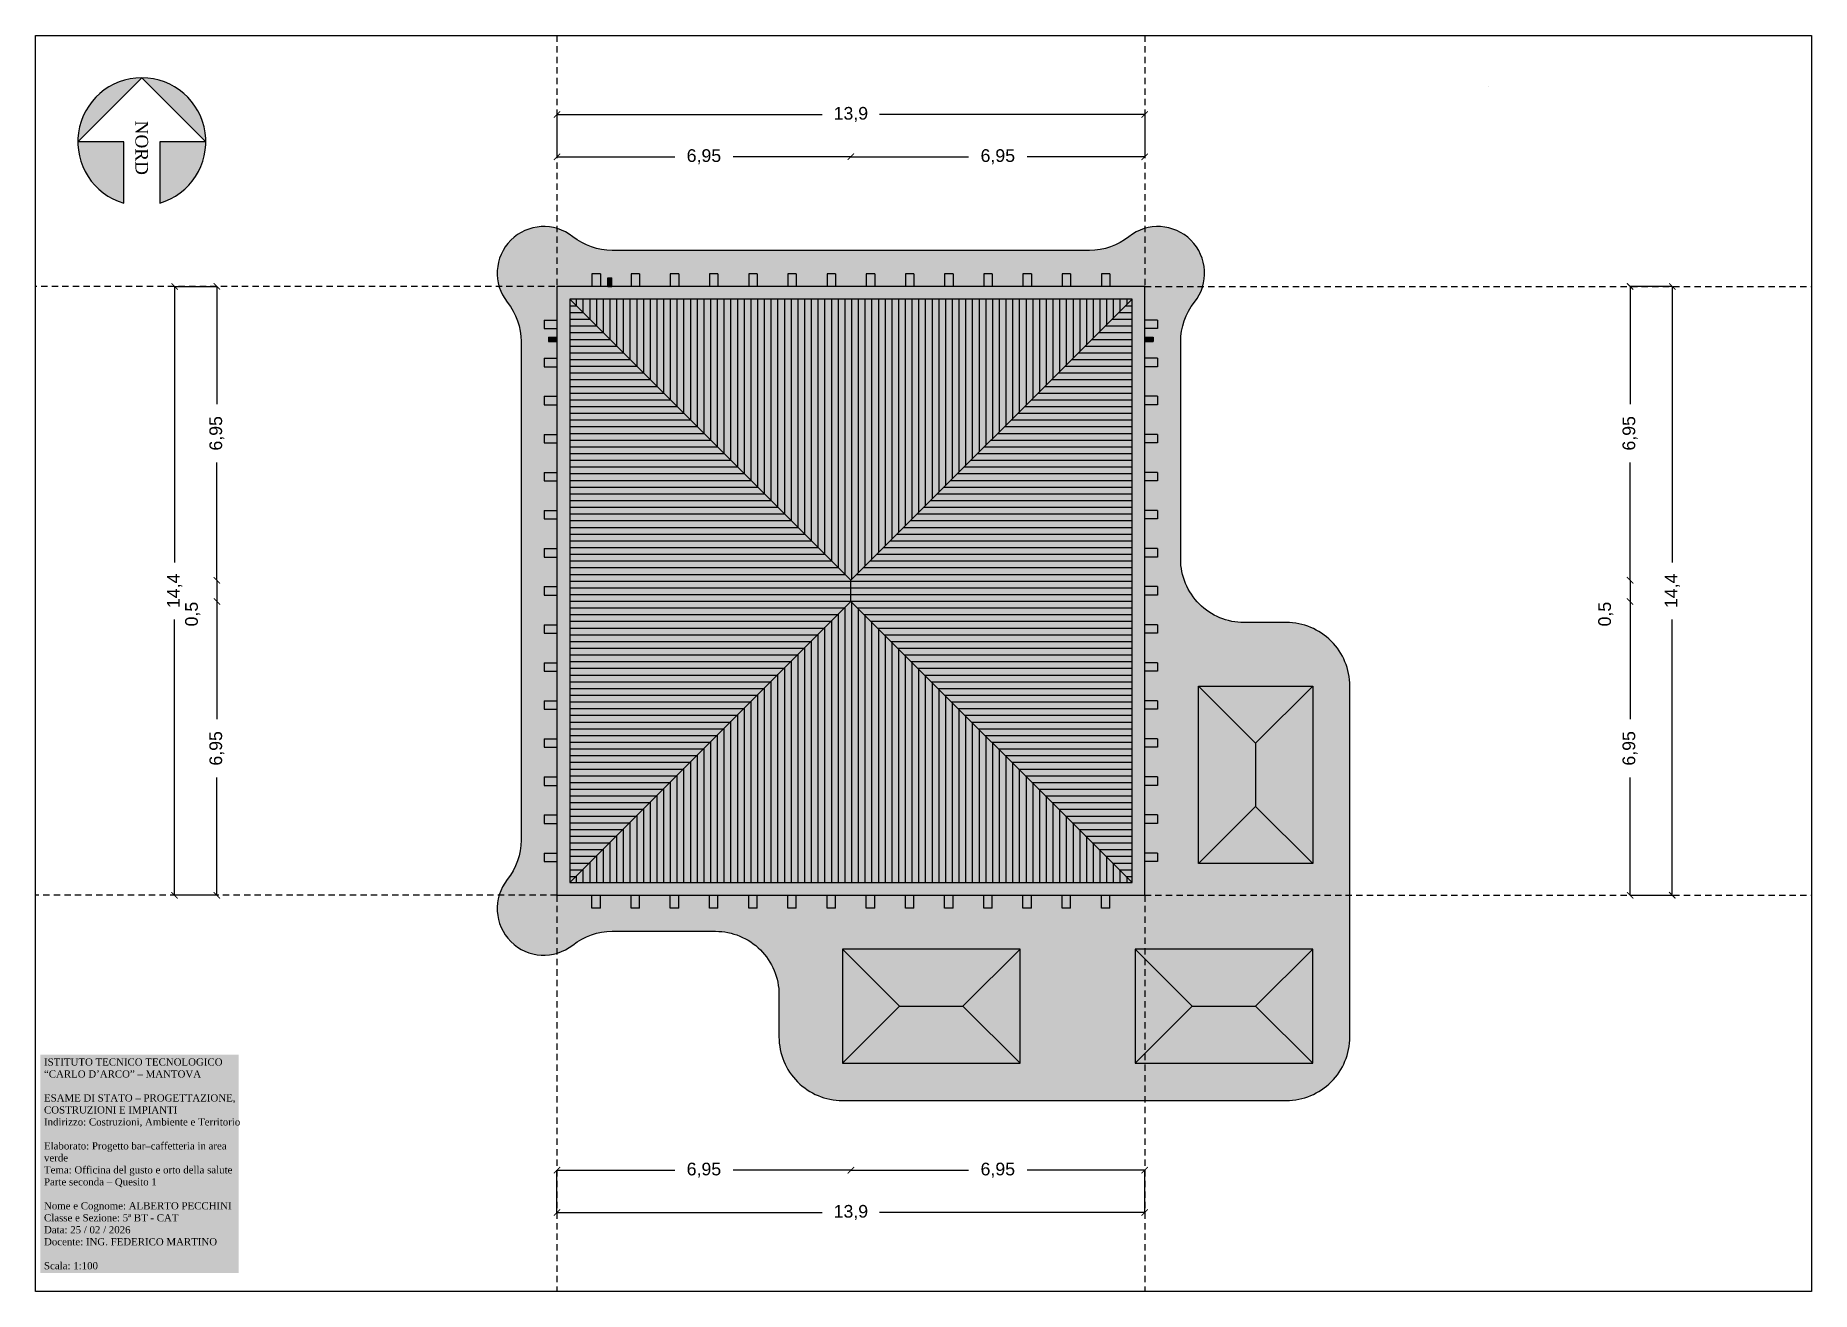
# Model space of a CAD drawing. Header units: millimetres. Extents: x 0 to 2688, y 0 to 2044.
# Drawn here: x 2396.21 to 2438.21, y 2014.14 to 2043.84 of the extents above; entities that cross this region are included whole.
import ezdxf

# ---------------------------------------------------------------- set-up
doc = ezdxf.new("R2010")
doc.units = ezdxf.units.MM
doc.linetypes.add('TRATTEGGIATA', pattern=[0.75, 0.5, -0.25])
doc.styles.get("Standard").update_dxf_attribs({"font": 'arial.ttf'})
doc.dimstyles.new('ISO-25', dxfattribs={"dimtxt": 2.5, "dimasz": 2.5, "dimexe": 1.25, "dimexo": 0.625, "dimtad": 1, "dimtxsty": 'Standard', "dimcen": 2.5, "dimadec": 0, "dimazin": 0, "dimtfac": 1, "dimtmove": 0, "dimatfit": 3, "dimfxl": 1, "dimarcsym": 0})
pattern_1 = [(180, (4508.31269, -472.55273), (-2e-16, -0.15875), [])]
pattern_2 = [(90, (4508.31269, -472.55273), (-0.15875, 2e-16), [])]

msp = doc.modelspace()

# ---------------------------------------------------------------- texts
at = {"color": 1, "linetype": 'TRATTEGGIATA', "ltscale": 0.3, "insert": (2398.87, 2041.822), "char_height": 0.3, "attachment_point": 1, "rotation": 270}
msp.add_mtext_dynamic_manual_height_columns('{\\fTimes New Roman|b0|i0|c0|p18;NORD}', width=0.3, gutter_width=12.5, heights=[0], dxfattribs=at)
at = {"insert": (2396.407, 2019.647), "char_height": 0.17, "width": 4.51631, "attachment_point": 1, "bg_fill": 1, "box_fill_scale": 1.5, "bg_fill_color": 256, "bg_fill_true_color": 16764159, "bg_fill_transparency": 0}
msp.add_mtext('{\\fTimes New Roman|b0|i0|c0|p18;ISTITUTO TECNICO TECNOLOGICO “CARLO D’ARCO” – MANTOVA\\P\\PESAME DI STATO – PROGETTAZIONE, COSTRUZIONI E IMPIANTI\\PIndirizzo: Costruzioni, Ambiente e Territorio\\P\\PElaborato: Progetto bar–caffetteria in area verde\\PTema: Officina del gusto e orto della salute\\PParte seconda – Quesito 1\\P\\PNome e Cognome: ALBERTO PECCHINI\\PClasse e Sezione: 5ª BT - CAT\\PData: 25 / 02 / 2026\\PDocente: ING. FEDERICO MARTINO\\P\\PScala: 1:100}', dxfattribs=at)

# ---------------------------------------------------------------- blocks, each defined once
blk = doc.blocks.new('_ArchTick')
at = {"color": 0, "linetype": 'ByBlock', "const_width": 0.15}
blk.add_lwpolyline([(-0.5, -0.5), (0.5, 0.5)], dxfattribs=at)
blk = doc.blocks.new('*D82')
at = {"color": 0, "lineweight": -2, "transparency": 16777216}
for p, q in [((2434.916, 2037.903), (2434.916, 2031.377)), ((2434.916, 2023.503), (2434.916, 2030.028))]:
    blk.add_line(p, q, dxfattribs=at)
at = {"layer": 'Defpoints', "color": 0, "transparency": 16777216}
for p in [(2422.439, 2037.903), (2422.439, 2023.503), (2434.916, 2023.503)]:
    blk.add_point(p, dxfattribs=at)
at = {"color": 0, "lineweight": -2, "transparency": 16777216, "xscale": 0.15, "yscale": 0.15, "zscale": 0.15}
for p, rotation in [((2434.916, 2037.903), 90), ((2434.916, 2023.503), 270)]:
    blk.add_blockref('_ArchTick', p, dxfattribs=dict(at, rotation=rotation))
at = {"color": 0, "transparency": 16777216, "insert": (2434.916, 2030.703), "char_height": 0.3, "attachment_point": 5, "rotation": 90}
blk.add_mtext('14,4', dxfattribs=at)
blk = doc.blocks.new('*D78')
at = {"color": 0, "lineweight": -2, "transparency": 16777216}
for p, q in [((2433.916, 2037.903), (2433.916, 2035.119)), ((2433.916, 2030.953), (2433.916, 2033.736))]:
    blk.add_line(p, q, dxfattribs=at)
at = {"layer": 'Defpoints', "color": 0, "transparency": 16777216}
for p in [(2422.439, 2037.903), (2415.489, 2030.953), (2433.916, 2030.953)]:
    blk.add_point(p, dxfattribs=at)
at = {"color": 0, "lineweight": -2, "transparency": 16777216, "xscale": 0.15, "yscale": 0.15, "zscale": 0.15}
for p, rotation in [((2433.916, 2037.903), 90), ((2433.916, 2030.953), 270)]:
    blk.add_blockref('_ArchTick', p, dxfattribs=dict(at, rotation=rotation))
at = {"color": 0, "transparency": 16777216, "insert": (2433.916, 2034.428), "char_height": 0.3, "attachment_point": 5, "rotation": 90}
blk.add_mtext('6,95', dxfattribs=at)
blk = doc.blocks.new('*D58')
at = {"color": 0, "lineweight": -2, "transparency": 16777216}
for p, q in [((2399.497, 2037.903), (2399.497, 2031.377)), ((2399.497, 2023.503), (2399.497, 2030.028))]:
    blk.add_line(p, q, dxfattribs=at)
at = {"layer": 'Defpoints', "color": 0, "transparency": 16777216}
for p in [(2408.539, 2037.903), (2399.497, 2023.503), (2408.539, 2023.503)]:
    blk.add_point(p, dxfattribs=at)
at = {"color": 0, "lineweight": -2, "transparency": 16777216, "xscale": 0.15, "yscale": 0.15, "zscale": 0.15}
for p, rotation in [((2399.497, 2037.903), 90), ((2399.497, 2023.503), 270)]:
    blk.add_blockref('_ArchTick', p, dxfattribs=dict(at, rotation=rotation))
at = {"color": 0, "transparency": 16777216, "insert": (2399.497, 2030.703), "char_height": 0.3, "attachment_point": 5, "rotation": 90}
blk.add_mtext('14,4', dxfattribs=at)
blk = doc.blocks.new('*D72')
at = {"color": 0, "lineweight": -2, "transparency": 16777216}
for p, q in [((2408.539, 2016.003), (2414.813, 2016.003)), ((2422.439, 2016.003), (2416.165, 2016.003))]:
    blk.add_line(p, q, dxfattribs=at)
at = {"layer": 'Defpoints', "color": 0, "transparency": 16777216}
for p in [(2408.539, 2023.503), (2422.439, 2023.503), (2422.439, 2016.003)]:
    blk.add_point(p, dxfattribs=at)
at = {"color": 0, "lineweight": -2, "transparency": 16777216, "xscale": 0.15, "yscale": 0.15, "zscale": 0.15, "rotation": 180}
blk.add_blockref('_ArchTick', (2408.539, 2016.003), dxfattribs=at)
at = {"color": 0, "lineweight": -2, "transparency": 16777216, "xscale": 0.15, "yscale": 0.15, "zscale": 0.15}
blk.add_blockref('_ArchTick', (2422.439, 2016.003), dxfattribs=at)
at = {"color": 0, "transparency": 16777216, "insert": (2415.489, 2016.003), "char_height": 0.3, "attachment_point": 5}
blk.add_mtext('13,9', dxfattribs=at)
blk = doc.blocks.new('*D64')
at = {"color": 0, "lineweight": -2, "transparency": 16777216}
for p, q in [((2408.539, 2041.968), (2414.813, 2041.968)), ((2422.439, 2041.968), (2416.165, 2041.968))]:
    blk.add_line(p, q, dxfattribs=at)
at = {"layer": 'Defpoints', "color": 0, "transparency": 16777216}
for p in [(2422.439, 2041.968), (2408.539, 2034.468), (2422.439, 2034.468)]:
    blk.add_point(p, dxfattribs=at)
at = {"color": 0, "lineweight": -2, "transparency": 16777216, "xscale": 0.15, "yscale": 0.15, "zscale": 0.15, "rotation": 180}
blk.add_blockref('_ArchTick', (2408.539, 2041.968), dxfattribs=at)
at = {"color": 0, "lineweight": -2, "transparency": 16777216, "xscale": 0.15, "yscale": 0.15, "zscale": 0.15}
blk.add_blockref('_ArchTick', (2422.439, 2041.968), dxfattribs=at)
at = {"color": 0, "transparency": 16777216, "insert": (2415.489, 2041.968), "char_height": 0.3, "attachment_point": 5}
blk.add_mtext('13,9', dxfattribs=at)
blk = doc.blocks.new('*D65')
at = {"color": 0, "lineweight": -2, "transparency": 16777216}
for p, q in [((2408.539, 2040.968), (2411.323, 2040.968)), ((2415.489, 2040.968), (2412.706, 2040.968))]:
    blk.add_line(p, q, dxfattribs=at)
at = {"layer": 'Defpoints', "color": 0, "transparency": 16777216}
for p in [(2415.489, 2040.968), (2408.539, 2037.903), (2415.489, 2037.903)]:
    blk.add_point(p, dxfattribs=at)
at = {"color": 0, "lineweight": -2, "transparency": 16777216, "xscale": 0.15, "yscale": 0.15, "zscale": 0.15, "rotation": 180}
blk.add_blockref('_ArchTick', (2408.539, 2040.968), dxfattribs=at)
at = {"color": 0, "lineweight": -2, "transparency": 16777216, "xscale": 0.15, "yscale": 0.15, "zscale": 0.15}
blk.add_blockref('_ArchTick', (2415.489, 2040.968), dxfattribs=at)
at = {"color": 0, "transparency": 16777216, "insert": (2412.014, 2040.968), "char_height": 0.3, "attachment_point": 5}
blk.add_mtext('6,95', dxfattribs=at)
blk = doc.blocks.new('*D89')
at = {"color": 0, "lineweight": -2, "transparency": 16777216}
for p, q in [((2415.489, 2040.968), (2418.273, 2040.968)), ((2422.439, 2040.968), (2419.656, 2040.968))]:
    blk.add_line(p, q, dxfattribs=at)
at = {"layer": 'Defpoints', "color": 0, "transparency": 16777216}
for p in [(2422.439, 2040.968), (2415.489, 2037.903), (2422.439, 2037.903)]:
    blk.add_point(p, dxfattribs=at)
at = {"color": 0, "lineweight": -2, "transparency": 16777216, "xscale": 0.15, "yscale": 0.15, "zscale": 0.15, "rotation": 180}
blk.add_blockref('_ArchTick', (2415.489, 2040.968), dxfattribs=at)
at = {"color": 0, "lineweight": -2, "transparency": 16777216, "xscale": 0.15, "yscale": 0.15, "zscale": 0.15}
blk.add_blockref('_ArchTick', (2422.439, 2040.968), dxfattribs=at)
at = {"color": 0, "transparency": 16777216, "insert": (2418.964, 2040.968), "char_height": 0.3, "attachment_point": 5}
blk.add_mtext('6,95', dxfattribs=at)
blk = doc.blocks.new('*D90')
at = {"color": 0, "lineweight": -2, "transparency": 16777216}
for p, q in [((2433.916, 2030.453), (2433.916, 2027.669)), ((2433.916, 2023.503), (2433.916, 2026.286))]:
    blk.add_line(p, q, dxfattribs=at)
at = {"layer": 'Defpoints', "color": 0, "transparency": 16777216}
for p in [(2415.489, 2030.453), (2433.916, 2030.453), (2422.439, 2023.503)]:
    blk.add_point(p, dxfattribs=at)
at = {"color": 0, "lineweight": -2, "transparency": 16777216, "xscale": 0.15, "yscale": 0.15, "zscale": 0.15}
for p, rotation in [((2433.916, 2030.453), 90), ((2433.916, 2023.503), 270)]:
    blk.add_blockref('_ArchTick', p, dxfattribs=dict(at, rotation=rotation))
at = {"color": 0, "transparency": 16777216, "insert": (2433.916, 2026.978), "char_height": 0.3, "attachment_point": 5, "rotation": 90}
blk.add_mtext('6,95', dxfattribs=at)
blk = doc.blocks.new('*D91')
at = {"color": 0, "lineweight": -2, "transparency": 16777216}
for p, q in [((2408.539, 2017.003), (2411.323, 2017.003)), ((2415.489, 2017.003), (2412.706, 2017.003))]:
    blk.add_line(p, q, dxfattribs=at)
at = {"layer": 'Defpoints', "color": 0, "transparency": 16777216}
for p in [(2408.539, 2020.068), (2415.489, 2020.068), (2415.489, 2017.003)]:
    blk.add_point(p, dxfattribs=at)
at = {"color": 0, "lineweight": -2, "transparency": 16777216, "xscale": 0.15, "yscale": 0.15, "zscale": 0.15, "rotation": 180}
blk.add_blockref('_ArchTick', (2408.539, 2017.003), dxfattribs=at)
at = {"color": 0, "lineweight": -2, "transparency": 16777216, "xscale": 0.15, "yscale": 0.15, "zscale": 0.15}
blk.add_blockref('_ArchTick', (2415.489, 2017.003), dxfattribs=at)
at = {"color": 0, "transparency": 16777216, "insert": (2412.014, 2017.003), "char_height": 0.3, "attachment_point": 5}
blk.add_mtext('6,95', dxfattribs=at)
blk = doc.blocks.new('*D92')
at = {"color": 0, "lineweight": -2, "transparency": 16777216}
for p, q in [((2415.489, 2017.003), (2418.273, 2017.003)), ((2422.439, 2017.003), (2419.656, 2017.003))]:
    blk.add_line(p, q, dxfattribs=at)
at = {"layer": 'Defpoints', "color": 0, "transparency": 16777216}
for p in [(2415.489, 2020.068), (2422.439, 2020.068), (2422.439, 2017.003)]:
    blk.add_point(p, dxfattribs=at)
at = {"color": 0, "lineweight": -2, "transparency": 16777216, "xscale": 0.15, "yscale": 0.15, "zscale": 0.15, "rotation": 180}
blk.add_blockref('_ArchTick', (2415.489, 2017.003), dxfattribs=at)
at = {"color": 0, "lineweight": -2, "transparency": 16777216, "xscale": 0.15, "yscale": 0.15, "zscale": 0.15}
blk.add_blockref('_ArchTick', (2422.439, 2017.003), dxfattribs=at)
at = {"color": 0, "transparency": 16777216, "insert": (2418.964, 2017.003), "char_height": 0.3, "attachment_point": 5}
blk.add_mtext('6,95', dxfattribs=at)
blk = doc.blocks.new('*D94')
at = {"color": 0, "lineweight": -2, "transparency": 16777216}
for p, q in [((2400.497, 2037.903), (2400.497, 2035.119)), ((2400.497, 2030.953), (2400.497, 2033.736))]:
    blk.add_line(p, q, dxfattribs=at)
at = {"layer": 'Defpoints', "color": 0, "transparency": 16777216}
for p in [(2411.974, 2037.903), (2400.497, 2030.953), (2418.924, 2030.953)]:
    blk.add_point(p, dxfattribs=at)
at = {"color": 0, "lineweight": -2, "transparency": 16777216, "xscale": 0.15, "yscale": 0.15, "zscale": 0.15}
for p, rotation in [((2400.497, 2037.903), 90), ((2400.497, 2030.953), 270)]:
    blk.add_blockref('_ArchTick', p, dxfattribs=dict(at, rotation=rotation))
at = {"color": 0, "transparency": 16777216, "insert": (2400.497, 2034.428), "char_height": 0.3, "attachment_point": 5, "rotation": 90}
blk.add_mtext('6,95', dxfattribs=at)
blk = doc.blocks.new('*D93')
at = {"color": 0, "lineweight": -2, "transparency": 16777216}
for p, q in [((2400.497, 2030.453), (2400.497, 2027.669)), ((2400.497, 2023.503), (2400.497, 2026.286))]:
    blk.add_line(p, q, dxfattribs=at)
at = {"layer": 'Defpoints', "color": 0, "transparency": 16777216}
for p in [(2400.497, 2030.453), (2418.924, 2030.453), (2411.974, 2023.503)]:
    blk.add_point(p, dxfattribs=at)
at = {"color": 0, "lineweight": -2, "transparency": 16777216, "xscale": 0.15, "yscale": 0.15, "zscale": 0.15}
for p, rotation in [((2400.497, 2030.453), 90), ((2400.497, 2023.503), 270)]:
    blk.add_blockref('_ArchTick', p, dxfattribs=dict(at, rotation=rotation))
at = {"color": 0, "transparency": 16777216, "insert": (2400.497, 2026.978), "char_height": 0.3, "attachment_point": 5, "rotation": 90}
blk.add_mtext('6,95', dxfattribs=at)
blk = doc.blocks.new('*D95')
at = {"color": 0, "lineweight": -2, "transparency": 16777216}
for p, q in [((2400.497, 2030.953), (2400.497, 2031.103)), ((2400.497, 2030.953), (2400.497, 2030.453)), ((2400.497, 2030.453), (2400.497, 2030.153))]:
    blk.add_line(p, q, dxfattribs=at)
at = {"layer": 'Defpoints', "color": 0, "transparency": 16777216}
for p in [(2415.489, 2030.953), (2400.497, 2030.453), (2415.489, 2030.453)]:
    blk.add_point(p, dxfattribs=at)
at = {"color": 0, "lineweight": -2, "transparency": 16777216, "xscale": 0.15, "yscale": 0.15, "zscale": 0.15}
for p, rotation in [((2400.497, 2030.953), 270), ((2400.497, 2030.453), 90)]:
    blk.add_blockref('_ArchTick', p, dxfattribs=dict(at, rotation=rotation))
at = {"color": 0, "transparency": 16777216, "insert": (2399.923, 2030.153), "char_height": 0.3, "attachment_point": 5, "rotation": 90}
blk.add_mtext('0,5', dxfattribs=at)
blk = doc.blocks.new('*D96')
at = {"color": 0, "lineweight": -2, "transparency": 16777216}
for p, q in [((2433.916, 2030.953), (2433.916, 2031.103)), ((2433.916, 2030.953), (2433.916, 2030.453)), ((2433.916, 2030.453), (2433.916, 2030.153))]:
    blk.add_line(p, q, dxfattribs=at)
at = {"layer": 'Defpoints', "color": 0, "transparency": 16777216}
for p in [(2418.924, 2030.953), (2418.924, 2030.453), (2433.916, 2030.453)]:
    blk.add_point(p, dxfattribs=at)
at = {"color": 0, "lineweight": -2, "transparency": 16777216, "xscale": 0.15, "yscale": 0.15, "zscale": 0.15}
for p, rotation in [((2433.916, 2030.953), 270), ((2433.916, 2030.453), 90)]:
    blk.add_blockref('_ArchTick', p, dxfattribs=dict(at, rotation=rotation))
at = {"color": 0, "transparency": 16777216, "insert": (2433.342, 2030.153), "char_height": 0.3, "attachment_point": 5, "rotation": 90}
blk.add_mtext('0,5', dxfattribs=at)

# ---------------------------------------------------------------- dimensions: what is measured, and where the dimension line sits
at = {"color": 6}
for base, p1, p2, picture, middle in [((2422.439, 2041.968), (2408.539, 2034.468), (2422.439, 2034.468), '*D64', (2415.489, 2041.968)), ((2415.489, 2040.968), (2408.539, 2037.903), (2415.489, 2037.903), '*D65', (2412.014, 2040.968)), ((2422.439, 2040.968), (2415.489, 2037.903), (2422.439, 2037.903), '*D89', (2418.964, 2040.968)), ((2422.439, 2016.003), (2408.539, 2023.503), (2422.439, 2023.503), '*D72', (2415.489, 2016.003)), ((2415.489, 2017.003), (2408.539, 2020.068), (2415.489, 2020.068), '*D91', (2412.014, 2017.003)), ((2422.439, 2017.003), (2415.489, 2020.068), (2422.439, 2020.068), '*D92', (2418.964, 2017.003))]:
    dim = msp.add_linear_dim(base=base, p1=p1, p2=p2, dimstyle='ISO-25', override={"dimtxt": 0.3, "dimasz": 0.15, "dimgap": 0.3, "dimtad": 0, "dimblk1": 'ArchTick', "dimblk2": 'ArchTick', "dimsah": 1, "dimse1": 1, "dimse2": 1}, dxfattribs=at)
    dim.commit()
    dim.dimension.update_dxf_attribs({"geometry": picture, "text_midpoint": middle})
for base, p1, p2, angle, picture, middle in [((2399.497, 2023.503), (2408.539, 2037.903), (2408.539, 2023.503), 90, '*D58', (2399.497, 2030.703)), ((2400.497, 2030.953), (2411.974, 2037.903), (2418.924, 2030.953), 90, '*D94', (2400.497, 2034.428)), ((2433.916, 2030.953), (2422.439, 2037.903), (2415.489, 2030.953), 90, '*D78', (2433.916, 2034.428)), ((2434.916, 2023.503), (2422.439, 2037.903), (2422.439, 2023.503), 90, '*D82', (2434.916, 2030.703)), ((2400.497, 2030.453), (2415.489, 2030.953), (2415.489, 2030.453), 90, '*D95', (2399.923, 2030.153)), ((2433.916, 2030.453), (2418.924, 2030.953), (2418.924, 2030.453), 90, '*D96', (2433.342, 2030.153)), ((2400.497, 2030.453), (2411.974, 2023.503), (2418.924, 2030.453), 270, '*D93', (2400.497, 2026.978)), ((2433.916, 2030.453), (2422.439, 2023.503), (2415.489, 2030.453), 270, '*D90', (2433.916, 2026.978))]:
    dim = msp.add_linear_dim(base=base, p1=p1, p2=p2, angle=angle, dimstyle='ISO-25', override={"dimtxt": 0.3, "dimasz": 0.15, "dimgap": 0.3, "dimtad": 2, "dimblk1": 'ArchTick', "dimblk2": 'ArchTick', "dimsah": 1, "dimse1": 1, "dimse2": 1}, dxfattribs=at)
    dim.commit()
    dim.dimension.update_dxf_attribs({"geometry": picture, "text_midpoint": middle, "text_rotation": 90})

# ---------------------------------------------------------------- hatches: boundary and pattern name
at = {"transparency": 33554687}
h = msp.add_hatch(color=1, dxfattribs=at)
h.paths.add_polyline_path([(2398.296, 2039.869), (2398.296, 2041.322), (2397.207, 2041.322, 0.333333)])
h.paths.add_polyline_path([(2397.207, 2041.322), (2398.72, 2042.835, 0.414214)])
h.paths.add_polyline_path([(2399.144, 2039.869, 0.333333), (2400.233, 2041.322), (2399.144, 2041.322)])
h.paths.add_polyline_path([(2400.233, 2041.322, 0.414214), (2398.72, 2042.835)])
at = {"true_color": 0x939598, "transparency": 33554562}
h = msp.add_hatch(color=252, dxfattribs=at)
h.paths.add_polyline_path([(2427.289, 2020.153), (2427.289, 2028.453, 0.414214), (2425.789, 2029.953), (2424.789, 2029.953, -0.414214), (2423.289, 2031.453), (2423.289, 2036.596, -0.169472), (2423.615, 2037.529, 0.892135), (2422.066, 2039.078, -0.169472), (2421.133, 2038.753), (2409.846, 2038.753, -0.169472), (2408.913, 2039.078, 0.892135), (2407.364, 2037.529, -0.169472), (2407.689, 2036.596), (2407.689, 2024.809, -0.169472), (2407.364, 2023.876, 0.892135), (2408.913, 2022.327, -0.169472), (2409.846, 2022.653), (2412.289, 2022.653, -0.414214), (2413.789, 2021.153), (2413.789, 2020.153, 0.414214), (2415.289, 2018.653), (2425.789, 2018.653, 0.414214)])
h.paths.add_polyline_path([(2419.489, 2019.531), (2415.289, 2019.531), (2415.289, 2022.231), (2419.489, 2022.231)], flags=16)
h.paths.add_polyline_path([(2422.211, 2019.531), (2422.211, 2022.231), (2426.411, 2022.231), (2426.411, 2019.531)], flags=16)
h.paths.add_polyline_path([(2420.486, 2023.203), (2420.486, 2023.503), (2419.759, 2023.503), (2419.759, 2023.203), (2419.559, 2023.203), (2419.559, 2023.503), (2418.833, 2023.503), (2418.833, 2023.203), (2418.633, 2023.203), (2418.633, 2023.503), (2417.906, 2023.503), (2417.906, 2023.203), (2417.706, 2023.203), (2417.706, 2023.503), (2416.979, 2023.503), (2416.979, 2023.203), (2416.779, 2023.203), (2416.779, 2023.503), (2416.053, 2023.503), (2416.053, 2023.203), (2415.853, 2023.203), (2415.853, 2023.503), (2415.126, 2023.503), (2415.126, 2023.203), (2414.926, 2023.203), (2414.926, 2023.503), (2414.199, 2023.503), (2414.199, 2023.203), (2413.999, 2023.203), (2413.999, 2023.503), (2413.273, 2023.503), (2413.273, 2023.203), (2413.073, 2023.203), (2413.073, 2023.503), (2412.346, 2023.503), (2412.346, 2023.203), (2412.146, 2023.203), (2412.146, 2023.503), (2411.419, 2023.503), (2411.419, 2023.203), (2411.219, 2023.203), (2411.219, 2023.503), (2410.493, 2023.503), (2410.493, 2023.203), (2410.293, 2023.203), (2410.293, 2023.503), (2409.566, 2023.503), (2409.566, 2023.203), (2409.366, 2023.203), (2409.366, 2023.503), (2408.539, 2023.503), (2408.539, 2024.303), (2408.239, 2024.303), (2408.239, 2024.503), (2408.539, 2024.503), (2408.539, 2025.203), (2408.239, 2025.203), (2408.239, 2025.403), (2408.539, 2025.403), (2408.539, 2026.103), (2408.239, 2026.103), (2408.239, 2026.303), (2408.539, 2026.303), (2408.539, 2027.003), (2408.239, 2027.003), (2408.239, 2027.203), (2408.539, 2027.203), (2408.539, 2027.903), (2408.239, 2027.903), (2408.239, 2028.103), (2408.539, 2028.103), (2408.539, 2028.803), (2408.239, 2028.803), (2408.239, 2029.003), (2408.539, 2029.003), (2408.539, 2029.703), (2408.239, 2029.703), (2408.239, 2029.903), (2408.539, 2029.903), (2408.539, 2030.603), (2408.239, 2030.603), (2408.239, 2030.803), (2408.539, 2030.803), (2408.539, 2031.503), (2408.239, 2031.503), (2408.239, 2031.703), (2408.539, 2031.703), (2408.539, 2032.403), (2408.239, 2032.403), (2408.239, 2032.603), (2408.539, 2032.603), (2408.539, 2033.303), (2408.239, 2033.303), (2408.239, 2033.503), (2408.539, 2033.503), (2408.539, 2034.203), (2408.239, 2034.203), (2408.239, 2034.403), (2408.539, 2034.403), (2408.539, 2035.103), (2408.239, 2035.103), (2408.239, 2035.303), (2408.539, 2035.303), (2408.539, 2036.003), (2408.239, 2036.003), (2408.239, 2036.203), (2408.539, 2036.203), (2408.539, 2036.603), (2408.339, 2036.603), (2408.339, 2036.703), (2408.539, 2036.703), (2408.539, 2036.903), (2408.239, 2036.903), (2408.239, 2037.103), (2408.539, 2037.103), (2408.539, 2037.903), (2409.366, 2037.903), (2409.366, 2038.203), (2409.566, 2038.203), (2409.566, 2037.903), (2409.739, 2037.903), (2409.739, 2038.103), (2409.839, 2038.103), (2409.839, 2037.903), (2410.293, 2037.903), (2410.293, 2038.203), (2410.493, 2038.203), (2410.493, 2037.903), (2411.219, 2037.903), (2411.219, 2038.203), (2411.419, 2038.203), (2411.419, 2037.903), (2412.146, 2037.903), (2412.146, 2038.203), (2412.346, 2038.203), (2412.346, 2037.903), (2413.073, 2037.903), (2413.073, 2038.203), (2413.273, 2038.203), (2413.273, 2037.903), (2413.999, 2037.903), (2413.999, 2038.203), (2414.199, 2038.203), (2414.199, 2037.903), (2414.926, 2037.903), (2414.926, 2038.203), (2415.126, 2038.203), (2415.126, 2037.903), (2415.853, 2037.903), (2415.853, 2038.203), (2416.053, 2038.203), (2416.053, 2037.903), (2416.779, 2037.903), (2416.779, 2038.203), (2416.979, 2038.203), (2416.979, 2037.903), (2417.706, 2037.903), (2417.706, 2038.203), (2417.906, 2038.203), (2417.906, 2037.903), (2418.633, 2037.903), (2418.633, 2038.203), (2418.833, 2038.203), (2418.833, 2037.903), (2419.559, 2037.903), (2419.559, 2038.203), (2419.759, 2038.203), (2419.759, 2037.903), (2420.486, 2037.903), (2420.486, 2038.203), (2420.686, 2038.203), (2420.686, 2037.903), (2421.413, 2037.903), (2421.413, 2038.203), (2421.613, 2038.203), (2421.613, 2037.903), (2422.439, 2037.903), (2422.439, 2037.103), (2422.739, 2037.103), (2422.739, 2036.903), (2422.439, 2036.903), (2422.439, 2036.703), (2422.639, 2036.703), (2422.639, 2036.603), (2422.439, 2036.603), (2422.439, 2036.203), (2422.739, 2036.203), (2422.739, 2036.003), (2422.439, 2036.003), (2422.439, 2035.303), (2422.739, 2035.303), (2422.739, 2035.103), (2422.439, 2035.103), (2422.439, 2034.403), (2422.739, 2034.403), (2422.739, 2034.203), (2422.439, 2034.203), (2422.439, 2033.503), (2422.739, 2033.503), (2422.739, 2033.303), (2422.439, 2033.303), (2422.439, 2032.603), (2422.739, 2032.603), (2422.739, 2032.403), (2422.439, 2032.403), (2422.439, 2031.703), (2422.739, 2031.703), (2422.739, 2031.503), (2422.439, 2031.503), (2422.439, 2030.803), (2422.739, 2030.803), (2422.739, 2030.603), (2422.439, 2030.603), (2422.439, 2029.903), (2422.739, 2029.903), (2422.739, 2029.703), (2422.439, 2029.703), (2422.439, 2029.003), (2422.739, 2029.003), (2422.739, 2028.803), (2422.439, 2028.803), (2422.439, 2028.103), (2422.739, 2028.103), (2422.739, 2027.903), (2422.439, 2027.903), (2422.439, 2027.203), (2422.739, 2027.203), (2422.739, 2027.003), (2422.439, 2027.003), (2422.439, 2026.303), (2422.739, 2026.303), (2422.739, 2026.103), (2422.439, 2026.103), (2422.439, 2025.403), (2422.739, 2025.403), (2422.739, 2025.203), (2422.439, 2025.203), (2422.439, 2024.503), (2422.739, 2024.503), (2422.739, 2024.303), (2422.439, 2024.303), (2422.439, 2023.503), (2421.613, 2023.503), (2421.613, 2023.203), (2421.413, 2023.203), (2421.413, 2023.503), (2420.686, 2023.503), (2420.686, 2023.203)], flags=16)
h.paths.add_polyline_path([(2408.839, 2023.803), (2408.839, 2037.603), (2422.139, 2037.603), (2422.139, 2023.803)], flags=0)
h.paths.add_polyline_path([(2423.711, 2024.253), (2423.711, 2028.453), (2426.411, 2028.453), (2426.411, 2024.253)], flags=16)
at = {"transparency": 33554687}
h = msp.add_hatch(color=26, dxfattribs=at)
h.paths.add_polyline_path([(2409.566, 2038.203), (2409.366, 2038.203), (2409.366, 2037.903), (2409.566, 2037.903)])
h.paths.add_polyline_path([(2410.493, 2038.203), (2410.293, 2038.203), (2410.293, 2037.903), (2410.493, 2037.903)])
h.paths.add_polyline_path([(2411.419, 2038.203), (2411.219, 2038.203), (2411.219, 2037.903), (2411.419, 2037.903)])
h.paths.add_polyline_path([(2412.346, 2038.203), (2412.146, 2038.203), (2412.146, 2037.903), (2412.346, 2037.903)])
h.paths.add_polyline_path([(2413.273, 2038.203), (2413.073, 2038.203), (2413.073, 2037.903), (2413.273, 2037.903)])
h.paths.add_polyline_path([(2414.199, 2038.203), (2413.999, 2038.203), (2413.999, 2037.903), (2414.199, 2037.903)])
h.paths.add_polyline_path([(2415.126, 2038.203), (2414.926, 2038.203), (2414.926, 2037.903), (2415.126, 2037.903)])
h.paths.add_polyline_path([(2416.053, 2038.203), (2415.853, 2038.203), (2415.853, 2037.903), (2416.053, 2037.903)])
h.paths.add_polyline_path([(2416.979, 2038.203), (2416.779, 2038.203), (2416.779, 2037.903), (2416.979, 2037.903)])
h.paths.add_polyline_path([(2417.906, 2038.203), (2417.706, 2038.203), (2417.706, 2037.903), (2417.906, 2037.903)])
h.paths.add_polyline_path([(2418.833, 2038.203), (2418.633, 2038.203), (2418.633, 2037.903), (2418.833, 2037.903)])
h.paths.add_polyline_path([(2419.759, 2038.203), (2419.559, 2038.203), (2419.559, 2037.903), (2419.759, 2037.903)])
h.paths.add_polyline_path([(2420.686, 2038.203), (2420.486, 2038.203), (2420.486, 2037.903), (2420.686, 2037.903)])
h.paths.add_polyline_path([(2421.613, 2038.203), (2421.413, 2038.203), (2421.413, 2037.903), (2421.613, 2037.903)])
h.paths.add_polyline_path([(2422.739, 2037.103), (2422.439, 2037.103), (2422.439, 2036.903), (2422.739, 2036.903)])
h.paths.add_polyline_path([(2422.739, 2036.203), (2422.439, 2036.203), (2422.439, 2036.003), (2422.739, 2036.003)])
h.paths.add_polyline_path([(2422.739, 2035.303), (2422.439, 2035.303), (2422.439, 2035.103), (2422.739, 2035.103)])
h.paths.add_polyline_path([(2422.739, 2034.403), (2422.439, 2034.403), (2422.439, 2034.203), (2422.739, 2034.203)])
h.paths.add_polyline_path([(2422.739, 2033.503), (2422.439, 2033.503), (2422.439, 2033.303), (2422.739, 2033.303)])
h.paths.add_polyline_path([(2422.739, 2032.603), (2422.439, 2032.603), (2422.439, 2032.403), (2422.739, 2032.403)])
h.paths.add_polyline_path([(2422.739, 2031.703), (2422.439, 2031.703), (2422.439, 2031.503), (2422.739, 2031.503)])
h.paths.add_polyline_path([(2422.739, 2030.803), (2422.439, 2030.803), (2422.439, 2030.603), (2422.739, 2030.603)])
h.paths.add_polyline_path([(2422.739, 2029.903), (2422.439, 2029.903), (2422.439, 2029.703), (2422.739, 2029.703)])
h.paths.add_polyline_path([(2422.739, 2029.003), (2422.439, 2029.003), (2422.439, 2028.803), (2422.739, 2028.803)])
h.paths.add_polyline_path([(2422.739, 2028.103), (2422.439, 2028.103), (2422.439, 2027.903), (2422.739, 2027.903)])
h.paths.add_polyline_path([(2422.739, 2027.203), (2422.439, 2027.203), (2422.439, 2027.003), (2422.739, 2027.003)])
h.paths.add_polyline_path([(2422.739, 2026.303), (2422.439, 2026.303), (2422.439, 2026.103), (2422.739, 2026.103)])
h.paths.add_polyline_path([(2422.739, 2025.403), (2422.439, 2025.403), (2422.439, 2025.203), (2422.739, 2025.203)])
h.paths.add_polyline_path([(2422.739, 2024.503), (2422.439, 2024.503), (2422.439, 2024.303), (2422.739, 2024.303)])
h.paths.add_polyline_path([(2421.613, 2023.503), (2421.413, 2023.503), (2421.413, 2023.203), (2421.613, 2023.203)])
h.paths.add_polyline_path([(2420.686, 2023.503), (2420.486, 2023.503), (2420.486, 2023.203), (2420.686, 2023.203)])
h.paths.add_polyline_path([(2419.759, 2023.503), (2419.559, 2023.503), (2419.559, 2023.203), (2419.759, 2023.203)])
h.paths.add_polyline_path([(2418.833, 2023.503), (2418.633, 2023.503), (2418.633, 2023.203), (2418.833, 2023.203)])
h.paths.add_polyline_path([(2417.906, 2023.503), (2417.706, 2023.503), (2417.706, 2023.203), (2417.906, 2023.203)])
h.paths.add_polyline_path([(2416.979, 2023.503), (2416.779, 2023.503), (2416.779, 2023.203), (2416.979, 2023.203)])
h.paths.add_polyline_path([(2416.053, 2023.503), (2415.853, 2023.503), (2415.853, 2023.203), (2416.053, 2023.203)])
h.paths.add_polyline_path([(2415.126, 2023.503), (2414.926, 2023.503), (2414.926, 2023.203), (2415.126, 2023.203)])
h.paths.add_polyline_path([(2414.199, 2023.503), (2413.999, 2023.503), (2413.999, 2023.203), (2414.199, 2023.203)])
h.paths.add_polyline_path([(2413.273, 2023.503), (2413.073, 2023.503), (2413.073, 2023.203), (2413.273, 2023.203)])
h.paths.add_polyline_path([(2412.346, 2023.503), (2412.146, 2023.503), (2412.146, 2023.203), (2412.346, 2023.203)])
h.paths.add_polyline_path([(2411.419, 2023.503), (2411.219, 2023.503), (2411.219, 2023.203), (2411.419, 2023.203)])
h.paths.add_polyline_path([(2410.493, 2023.503), (2410.293, 2023.503), (2410.293, 2023.203), (2410.493, 2023.203)])
h.paths.add_polyline_path([(2409.566, 2023.503), (2409.366, 2023.503), (2409.366, 2023.203), (2409.566, 2023.203)])
h.paths.add_polyline_path([(2408.539, 2024.503), (2408.239, 2024.503), (2408.239, 2024.303), (2408.539, 2024.303)])
h.paths.add_polyline_path([(2408.539, 2025.403), (2408.239, 2025.403), (2408.239, 2025.203), (2408.539, 2025.203)])
h.paths.add_polyline_path([(2408.539, 2026.303), (2408.239, 2026.303), (2408.239, 2026.103), (2408.539, 2026.103)])
h.paths.add_polyline_path([(2408.539, 2027.203), (2408.239, 2027.203), (2408.239, 2027.003), (2408.539, 2027.003)])
h.paths.add_polyline_path([(2408.539, 2028.103), (2408.239, 2028.103), (2408.239, 2027.903), (2408.539, 2027.903)])
h.paths.add_polyline_path([(2408.539, 2029.003), (2408.239, 2029.003), (2408.239, 2028.803), (2408.539, 2028.803)])
h.paths.add_polyline_path([(2408.539, 2029.903), (2408.239, 2029.903), (2408.239, 2029.703), (2408.539, 2029.703)])
h.paths.add_polyline_path([(2408.539, 2030.803), (2408.239, 2030.803), (2408.239, 2030.603), (2408.539, 2030.603)])
h.paths.add_polyline_path([(2408.539, 2031.703), (2408.239, 2031.703), (2408.239, 2031.503), (2408.539, 2031.503)])
h.paths.add_polyline_path([(2408.539, 2032.603), (2408.239, 2032.603), (2408.239, 2032.403), (2408.539, 2032.403)])
h.paths.add_polyline_path([(2408.539, 2033.503), (2408.239, 2033.503), (2408.239, 2033.303), (2408.539, 2033.303)])
h.paths.add_polyline_path([(2408.539, 2034.403), (2408.239, 2034.403), (2408.239, 2034.203), (2408.539, 2034.203)])
h.paths.add_polyline_path([(2408.539, 2035.303), (2408.239, 2035.303), (2408.239, 2035.103), (2408.539, 2035.103)])
h.paths.add_polyline_path([(2408.539, 2036.203), (2408.239, 2036.203), (2408.239, 2036.003), (2408.539, 2036.003)])
h.paths.add_polyline_path([(2408.539, 2037.103), (2408.239, 2037.103), (2408.239, 2036.903), (2408.539, 2036.903)])
at = {"true_color": 0xc8dfa5, "transparency": 33554687}
h = msp.add_hatch(color=9, dxfattribs=at)
h.dxf.hatch_style = 1
h.paths.add_polyline_path([(2422.289, 2037.753), (2422.289, 2023.653), (2408.689, 2023.653), (2408.539, 2023.503), (2422.439, 2023.503), (2422.439, 2037.903)])
h.paths.add_polyline_path([(2408.689, 2037.753), (2408.839, 2037.603), (2422.139, 2037.603), (2422.289, 2037.753)], flags=17)
h.paths.add_polyline_path([(2408.689, 2037.753), (2408.689, 2023.653), (2408.839, 2023.803), (2408.839, 2037.603)], flags=17)
at = {"true_color": 0x83b13e, "transparency": 33554687}
h = msp.add_hatch(color=65, dxfattribs=at)
h.dxf.hatch_style = 1
h.paths.add_polyline_path([(2422.139, 2037.603), (2422.139, 2023.803), (2422.289, 2023.653), (2422.289, 2037.753)])
h.paths.add_polyline_path([(2408.839, 2023.803), (2408.689, 2023.653), (2422.289, 2023.653), (2422.139, 2023.803)])
h.paths.add_polyline_path([(2408.539, 2037.903), (2408.689, 2037.753), (2422.289, 2037.753), (2422.439, 2037.903)])
h.paths.add_polyline_path([(2408.539, 2037.903), (2408.539, 2023.503), (2408.689, 2023.653), (2408.689, 2037.753)])
at = {"true_color": 0x9e623d, "transparency": 33554687}
h = msp.add_hatch(color=25, dxfattribs=at)
h.paths.add_polyline_path([(2409.739, 2038.103), (2409.739, 2038.053), (2409.839, 2038.053), (2409.839, 2038.103)])
h.paths.add_polyline_path([(2409.739, 2038.053), (2409.739, 2037.953), (2409.839, 2037.953), (2409.839, 2038.053)])
h.paths.add_polyline_path([(2409.739, 2037.953), (2409.739, 2037.903), (2409.839, 2037.903), (2409.839, 2037.953)])
at = {"true_color": 0x991b1e, "transparency": 33554664}
h = msp.add_hatch(color=244, dxfattribs=at)
h.dxf.hatch_style = 1
h.paths.add_polyline_path([(2408.839, 2023.803), (2415.489, 2030.453), (2415.489, 2030.953), (2408.839, 2037.603)])
h = msp.add_hatch(color=244, dxfattribs=at)
h.dxf.hatch_style = 1
h.paths.add_polyline_path([(2422.139, 2037.603), (2408.839, 2037.603), (2415.489, 2030.953)])
at = {"transparency": 33554457}
h = msp.add_hatch(dxfattribs=at)
h.set_pattern_fill('ANSI31', color=256, scale=0.05, angle=495)
h.set_pattern_definition(pattern_1)
h.paths.add_polyline_path([(2415.489, 2030.453), (2415.489, 2030.953), (2408.839, 2037.603), (2408.839, 2023.803)])
h = msp.add_hatch(dxfattribs=at)
h.set_pattern_fill('ANSI31', color=256, scale=0.05, angle=765)
h.set_pattern_definition(pattern_2)
h.paths.add_polyline_path([(2415.489, 2030.953), (2422.139, 2037.603), (2408.839, 2037.603)])
at = {"true_color": 0x991b1e, "transparency": 33554531}
h = msp.add_hatch(color=244, dxfattribs=at)
h.dxf.hatch_style = 1
h.paths.add_polyline_path([(2422.139, 2023.803), (2422.139, 2037.603), (2415.489, 2030.953), (2415.489, 2030.453)])
at = {"transparency": 33554457}
h = msp.add_hatch(dxfattribs=at)
h.set_pattern_fill('ANSI31', color=256, scale=0.05, angle=495)
h.set_pattern_definition(pattern_1)
h.paths.add_polyline_path([(2422.139, 2023.803), (2422.139, 2037.603), (2415.489, 2030.953), (2415.489, 2030.453)])
at = {"true_color": 0x9e623d, "transparency": 33554687}
h = msp.add_hatch(color=25, dxfattribs=at)
h.paths.add_polyline_path([(2408.539, 2036.703), (2408.489, 2036.703), (2408.489, 2036.603), (2408.539, 2036.603)])
h.paths.add_polyline_path([(2408.489, 2036.703), (2408.389, 2036.703), (2408.389, 2036.603), (2408.489, 2036.603)])
h.paths.add_polyline_path([(2408.389, 2036.703), (2408.339, 2036.703), (2408.339, 2036.603), (2408.389, 2036.603)])
h = msp.add_hatch(color=25, dxfattribs=at)
h.paths.add_polyline_path([(2422.639, 2036.703), (2422.589, 2036.703), (2422.589, 2036.603), (2422.639, 2036.603)])
h.paths.add_polyline_path([(2422.589, 2036.703), (2422.489, 2036.703), (2422.489, 2036.603), (2422.589, 2036.603)])
h.paths.add_polyline_path([(2422.489, 2036.703), (2422.439, 2036.703), (2422.439, 2036.603), (2422.489, 2036.603)])
at = {"true_color": 0x991b1e, "transparency": 33554531}
h = msp.add_hatch(color=244, dxfattribs=at)
h.dxf.hatch_style = 1
h.paths.add_polyline_path([(2415.489, 2030.453), (2408.839, 2023.803), (2422.139, 2023.803)])
at = {"transparency": 33554457}
h = msp.add_hatch(dxfattribs=at)
h.set_pattern_fill('ANSI31', color=256, scale=0.05, angle=765)
h.set_pattern_definition(pattern_2)
h.paths.add_polyline_path([(2422.139, 2023.803), (2415.489, 2030.453), (2408.839, 2023.803)])
at = {"transparency": 33554534}
h = msp.add_hatch(color=256, dxfattribs=at)
h.dxf.hatch_style = 1
h.paths.add_polyline_path([(2422.211, 2022.231), (2423.561, 2020.881), (2425.061, 2020.881), (2426.411, 2022.231)])
h.paths.add_polyline_path([(2422.211, 2022.231), (2422.211, 2019.531), (2423.561, 2020.881)])
h.paths.add_polyline_path([(2415.289, 2022.231), (2416.639, 2020.881), (2418.139, 2020.881), (2419.489, 2022.231)])
h.paths.add_polyline_path([(2415.289, 2022.231), (2415.289, 2019.531), (2416.639, 2020.881)])
h.paths.add_polyline_path([(2423.711, 2028.453), (2425.061, 2027.103), (2426.411, 2028.453)])
h.paths.add_polyline_path([(2423.711, 2028.453), (2423.711, 2024.253), (2425.061, 2025.603), (2425.061, 2027.103)])
at = {"transparency": 33554457}
h = msp.add_hatch(color=256, dxfattribs=at)
h.dxf.hatch_style = 1
h.paths.add_polyline_path([(2425.061, 2027.103), (2425.061, 2025.603), (2426.411, 2024.253), (2426.411, 2028.453)])
h.paths.add_polyline_path([(2425.061, 2025.603), (2423.711, 2024.253), (2426.411, 2024.253)])
h.paths.add_polyline_path([(2425.061, 2020.881), (2426.411, 2019.531), (2426.411, 2022.231)])
h.paths.add_polyline_path([(2425.061, 2020.881), (2423.561, 2020.881), (2422.211, 2019.531), (2426.411, 2019.531)])
h.paths.add_polyline_path([(2418.139, 2020.881), (2419.489, 2019.531), (2419.489, 2022.231)])
h.paths.add_polyline_path([(2418.139, 2020.881), (2416.639, 2020.881), (2415.289, 2019.531), (2419.489, 2019.531)])

# ---------------------------------------------------------------- linework, layer by layer
at = {"color": 1, "linetype": 'TRATTEGGIATA', "ltscale": 0.3}
for p, q in [((2408.539, 2043.835), (2408.539, 2037.903)), ((2422.439, 2043.835), (2422.439, 2037.903)), ((2409.739, 2037.903), (2396.207, 2037.903)), ((2422.439, 2037.903), (2438.207, 2037.903)), ((2408.539, 2023.503), (2396.207, 2023.503)), ((2408.539, 2023.503), (2408.539, 2014.135)), ((2422.439, 2023.503), (2422.439, 2014.135)), ((2422.439, 2023.503), (2438.207, 2023.503))]:
    msp.add_line(p, q, dxfattribs=at)
for p, q in [((2397.207, 2041.322), (2398.72, 2042.835)), ((2398.72, 2042.835), (2400.233, 2041.322)), ((2398.296, 2041.322), (2397.207, 2041.322)), ((2398.296, 2039.869), (2398.296, 2041.322)), ((2400.233, 2041.322), (2399.144, 2041.322)), ((2399.144, 2041.322), (2399.144, 2039.869)), ((2409.366, 2038.203), (2409.366, 2037.903)), ((2409.566, 2038.203), (2409.366, 2038.203)), ((2409.566, 2038.203), (2409.566, 2037.903)), ((2409.739, 2037.903), (2409.739, 2038.103)), ((2409.739, 2038.103), (2409.839, 2038.103)), ((2409.739, 2038.053), (2409.839, 2038.053)), ((2409.739, 2037.953), (2409.839, 2037.953)), ((2409.739, 2037.903), (2409.839, 2037.903)), ((2409.839, 2037.903), (2409.839, 2038.103)), ((2410.293, 2038.203), (2410.293, 2037.903)), ((2410.493, 2038.203), (2410.293, 2038.203)), ((2410.493, 2038.203), (2410.493, 2037.903)), ((2411.219, 2038.203), (2411.219, 2037.903)), ((2411.419, 2038.203), (2411.219, 2038.203)), ((2411.419, 2038.203), (2411.419, 2037.903)), ((2412.146, 2038.203), (2412.146, 2037.903)), ((2412.346, 2038.203), (2412.146, 2038.203)), ((2412.346, 2038.203), (2412.346, 2037.903)), ((2413.073, 2038.203), (2413.073, 2037.903)), ((2413.273, 2038.203), (2413.073, 2038.203)), ((2413.273, 2038.203), (2413.273, 2037.903)), ((2413.999, 2038.203), (2413.999, 2037.903)), ((2414.199, 2038.203), (2413.999, 2038.203)), ((2414.199, 2038.203), (2414.199, 2037.903)), ((2414.926, 2038.203), (2414.926, 2037.903)), ((2415.126, 2038.203), (2414.926, 2038.203)), ((2415.126, 2038.203), (2415.126, 2037.903)), ((2415.853, 2038.203), (2415.853, 2037.903)), ((2416.053, 2038.203), (2415.853, 2038.203)), ((2416.053, 2038.203), (2416.053, 2037.903)), ((2416.779, 2038.203), (2416.779, 2037.903)), ((2416.979, 2038.203), (2416.779, 2038.203)), ((2416.979, 2038.203), (2416.979, 2037.903)), ((2417.706, 2038.203), (2417.706, 2037.903)), ((2417.906, 2038.203), (2417.706, 2038.203)), ((2417.906, 2038.203), (2417.906, 2037.903)), ((2418.633, 2038.203), (2418.633, 2037.903)), ((2418.833, 2038.203), (2418.633, 2038.203)), ((2418.833, 2038.203), (2418.833, 2037.903)), ((2419.559, 2038.203), (2419.559, 2037.903)), ((2419.759, 2038.203), (2419.559, 2038.203)), ((2419.759, 2038.203), (2419.759, 2037.903)), ((2420.486, 2038.203), (2420.486, 2037.903)), ((2420.686, 2038.203), (2420.486, 2038.203)), ((2420.686, 2038.203), (2420.686, 2037.903)), ((2421.413, 2038.203), (2421.413, 2037.903)), ((2421.613, 2038.203), (2421.413, 2038.203)), ((2421.613, 2038.203), (2421.613, 2037.903)), ((2408.839, 2037.603), (2415.489, 2030.953)), ((2422.139, 2037.603), (2415.489, 2030.953)), ((2408.239, 2037.103), (2408.539, 2037.103)), ((2408.239, 2037.103), (2408.239, 2036.903)), ((2422.739, 2037.103), (2422.439, 2037.103)), ((2422.739, 2037.103), (2422.739, 2036.903)), ((2408.239, 2036.903), (2408.539, 2036.903)), ((2408.339, 2036.703), (2408.539, 2036.703)), ((2408.339, 2036.703), (2408.339, 2036.603)), ((2408.339, 2036.603), (2408.539, 2036.603)), ((2408.389, 2036.703), (2408.389, 2036.603)), ((2408.489, 2036.703), (2408.489, 2036.603)), ((2408.539, 2036.703), (2408.539, 2036.603)), ((2422.739, 2036.903), (2422.439, 2036.903)), ((2422.439, 2036.703), (2422.639, 2036.703)), ((2422.439, 2036.703), (2422.439, 2036.603)), ((2422.439, 2036.603), (2422.639, 2036.603)), ((2422.489, 2036.703), (2422.489, 2036.603)), ((2422.589, 2036.703), (2422.589, 2036.603)), ((2422.639, 2036.703), (2422.639, 2036.603)), ((2408.239, 2036.203), (2408.539, 2036.203)), ((2408.239, 2036.203), (2408.239, 2036.003)), ((2422.739, 2036.203), (2422.439, 2036.203)), ((2422.739, 2036.203), (2422.739, 2036.003)), ((2408.239, 2036.003), (2408.539, 2036.003)), ((2422.739, 2036.003), (2422.439, 2036.003)), ((2408.239, 2035.303), (2408.539, 2035.303)), ((2408.239, 2035.303), (2408.239, 2035.103)), ((2408.239, 2035.103), (2408.539, 2035.103)), ((2422.739, 2035.303), (2422.439, 2035.303)), ((2422.739, 2035.103), (2422.439, 2035.103)), ((2422.739, 2035.303), (2422.739, 2035.103)), ((2408.239, 2034.403), (2408.539, 2034.403)), ((2408.239, 2034.403), (2408.239, 2034.203)), ((2408.239, 2034.203), (2408.539, 2034.203)), ((2422.739, 2034.403), (2422.439, 2034.403)), ((2422.739, 2034.203), (2422.439, 2034.203)), ((2422.739, 2034.403), (2422.739, 2034.203)), ((2408.239, 2033.503), (2408.539, 2033.503)), ((2408.239, 2033.503), (2408.239, 2033.303)), ((2408.239, 2033.303), (2408.539, 2033.303)), ((2422.739, 2033.503), (2422.439, 2033.503)), ((2422.739, 2033.303), (2422.439, 2033.303)), ((2422.739, 2033.503), (2422.739, 2033.303)), ((2408.239, 2032.603), (2408.539, 2032.603)), ((2408.239, 2032.603), (2408.239, 2032.403)), ((2408.239, 2032.403), (2408.539, 2032.403)), ((2422.739, 2032.603), (2422.439, 2032.603)), ((2422.739, 2032.403), (2422.439, 2032.403)), ((2422.739, 2032.603), (2422.739, 2032.403)), ((2408.239, 2031.703), (2408.539, 2031.703)), ((2408.239, 2031.703), (2408.239, 2031.503)), ((2422.739, 2031.703), (2422.439, 2031.703)), ((2422.739, 2031.703), (2422.739, 2031.503)), ((2408.239, 2031.503), (2408.539, 2031.503)), ((2422.739, 2031.503), (2422.439, 2031.503)), ((2408.239, 2030.803), (2408.539, 2030.803)), ((2408.239, 2030.803), (2408.239, 2030.603)), ((2415.489, 2030.453), (2415.489, 2030.953)), ((2422.739, 2030.803), (2422.439, 2030.803)), ((2422.739, 2030.803), (2422.739, 2030.603)), ((2408.239, 2030.603), (2408.539, 2030.603)), ((2408.839, 2023.803), (2415.489, 2030.453)), ((2422.139, 2023.803), (2415.489, 2030.453)), ((2422.739, 2030.603), (2422.439, 2030.603)), ((2408.239, 2029.903), (2408.539, 2029.903)), ((2408.239, 2029.903), (2408.239, 2029.703)), ((2422.739, 2029.903), (2422.439, 2029.903)), ((2422.739, 2029.903), (2422.739, 2029.703)), ((2408.239, 2029.703), (2408.539, 2029.703)), ((2422.739, 2029.703), (2422.439, 2029.703)), ((2408.239, 2029.003), (2408.539, 2029.003)), ((2408.239, 2029.003), (2408.239, 2028.803)), ((2408.239, 2028.803), (2408.539, 2028.803)), ((2422.739, 2029.003), (2422.439, 2029.003)), ((2422.739, 2028.803), (2422.439, 2028.803)), ((2422.739, 2029.003), (2422.739, 2028.803)), ((2425.061, 2027.103), (2423.711, 2028.453)), ((2425.061, 2027.103), (2426.411, 2028.453)), ((2408.239, 2028.103), (2408.539, 2028.103)), ((2408.239, 2028.103), (2408.239, 2027.903)), ((2408.239, 2027.903), (2408.539, 2027.903)), ((2422.739, 2028.103), (2422.439, 2028.103)), ((2422.739, 2027.903), (2422.439, 2027.903)), ((2422.739, 2028.103), (2422.739, 2027.903)), ((2408.239, 2027.203), (2408.539, 2027.203)), ((2408.239, 2027.203), (2408.239, 2027.003)), ((2408.239, 2027.003), (2408.539, 2027.003)), ((2422.739, 2027.203), (2422.439, 2027.203)), ((2422.739, 2027.003), (2422.439, 2027.003)), ((2422.739, 2027.203), (2422.739, 2027.003)), ((2425.061, 2027.103), (2425.061, 2025.603)), ((2408.239, 2026.303), (2408.539, 2026.303)), ((2408.239, 2026.303), (2408.239, 2026.103)), ((2408.239, 2026.103), (2408.539, 2026.103)), ((2422.739, 2026.303), (2422.439, 2026.303)), ((2422.739, 2026.103), (2422.439, 2026.103)), ((2422.739, 2026.303), (2422.739, 2026.103)), ((2408.239, 2025.403), (2408.539, 2025.403)), ((2408.239, 2025.403), (2408.239, 2025.203)), ((2422.739, 2025.403), (2422.439, 2025.403)), ((2422.739, 2025.403), (2422.739, 2025.203)), ((2425.061, 2025.603), (2423.711, 2024.253)), ((2425.061, 2025.603), (2426.411, 2024.253)), ((2408.239, 2025.203), (2408.539, 2025.203)), ((2422.739, 2025.203), (2422.439, 2025.203)), ((2408.239, 2024.503), (2408.539, 2024.503)), ((2408.239, 2024.503), (2408.239, 2024.303)), ((2422.739, 2024.503), (2422.439, 2024.503)), ((2422.739, 2024.503), (2422.739, 2024.303)), ((2408.239, 2024.303), (2408.539, 2024.303)), ((2422.739, 2024.303), (2422.439, 2024.303)), ((2409.366, 2023.203), (2409.366, 2023.503)), ((2409.566, 2023.203), (2409.366, 2023.203)), ((2409.566, 2023.203), (2409.566, 2023.503)), ((2410.293, 2023.203), (2410.293, 2023.503)), ((2410.493, 2023.203), (2410.293, 2023.203)), ((2410.493, 2023.203), (2410.493, 2023.503)), ((2411.219, 2023.203), (2411.219, 2023.503)), ((2411.419, 2023.203), (2411.219, 2023.203)), ((2411.419, 2023.203), (2411.419, 2023.503)), ((2412.146, 2023.203), (2412.146, 2023.503)), ((2412.346, 2023.203), (2412.146, 2023.203)), ((2412.346, 2023.203), (2412.346, 2023.503)), ((2413.073, 2023.203), (2413.073, 2023.503)), ((2413.273, 2023.203), (2413.073, 2023.203)), ((2413.273, 2023.203), (2413.273, 2023.503)), ((2413.999, 2023.203), (2413.999, 2023.503)), ((2414.199, 2023.203), (2413.999, 2023.203)), ((2414.199, 2023.203), (2414.199, 2023.503)), ((2414.926, 2023.203), (2414.926, 2023.503)), ((2415.126, 2023.203), (2414.926, 2023.203)), ((2415.126, 2023.203), (2415.126, 2023.503)), ((2415.853, 2023.203), (2415.853, 2023.503)), ((2416.053, 2023.203), (2415.853, 2023.203)), ((2416.053, 2023.203), (2416.053, 2023.503)), ((2416.779, 2023.203), (2416.779, 2023.503)), ((2416.979, 2023.203), (2416.779, 2023.203)), ((2416.979, 2023.203), (2416.979, 2023.503)), ((2417.706, 2023.203), (2417.706, 2023.503)), ((2417.906, 2023.203), (2417.706, 2023.203)), ((2417.906, 2023.203), (2417.906, 2023.503)), ((2418.633, 2023.203), (2418.633, 2023.503)), ((2418.833, 2023.203), (2418.633, 2023.203)), ((2418.833, 2023.203), (2418.833, 2023.503)), ((2419.559, 2023.203), (2419.559, 2023.503)), ((2419.759, 2023.203), (2419.559, 2023.203)), ((2419.759, 2023.203), (2419.759, 2023.503)), ((2420.486, 2023.203), (2420.486, 2023.503)), ((2420.686, 2023.203), (2420.486, 2023.203)), ((2420.686, 2023.203), (2420.686, 2023.503)), ((2421.413, 2023.203), (2421.413, 2023.503)), ((2421.613, 2023.203), (2421.413, 2023.203)), ((2421.613, 2023.203), (2421.613, 2023.503)), ((2416.639, 2020.881), (2415.289, 2022.231)), ((2418.139, 2020.881), (2419.489, 2022.231)), ((2423.561, 2020.881), (2422.211, 2022.231)), ((2425.061, 2020.881), (2426.411, 2022.231)), ((2416.639, 2020.881), (2415.289, 2019.531)), ((2416.639, 2020.881), (2418.139, 2020.881)), ((2418.139, 2020.881), (2419.489, 2019.531)), ((2423.561, 2020.881), (2422.211, 2019.531)), ((2423.561, 2020.881), (2425.061, 2020.881)), ((2425.061, 2020.881), (2426.411, 2019.531))]:
    msp.add_line(p, q)
at = {"color": 6}
for p, q in [((2408.539, 2041.968), (2408.539, 2040.968)), ((2422.439, 2041.968), (2422.439, 2040.968)), ((2399.497, 2037.903), (2400.497, 2037.903)), ((2434.916, 2037.903), (2433.916, 2037.903)), ((2400.497, 2023.503), (2399.497, 2023.503)), ((2433.916, 2023.503), (2434.916, 2023.503)), ((2408.539, 2016.003), (2408.539, 2017.003)), ((2422.439, 2016.003), (2422.439, 2017.003))]:
    msp.add_line(p, q, dxfattribs=at)
for points in [[(2396.207, 2043.835), (2438.207, 2043.835), (2438.207, 2014.135), (2396.207, 2014.135)], [(2430.58, 2042.623), (2430.58, 2042.623)], [(2408.839, 2023.803), (2422.139, 2023.803), (2422.139, 2037.603), (2408.839, 2037.603)]]:
    msp.add_lwpolyline(points, close=True)
msp.add_lwpolyline([(2407.689, 2036.596), (2407.689, 2024.809, -0.169472), (2407.364, 2023.876, 0.892135), (2408.913, 2022.327, -0.169472), (2409.846, 2022.653), (2412.289, 2022.653, -0.414214), (2413.789, 2021.153), (2413.789, 2020.153, 0.414214), (2415.289, 2018.653), (2425.789, 2018.653, 0.414214), (2427.289, 2020.153), (2427.289, 2028.453, 0.414214), (2425.789, 2029.953), (2424.789, 2029.953, -0.414214), (2423.289, 2031.453), (2423.289, 2036.596, -0.169472), (2423.615, 2037.529, 0.892135), (2422.066, 2039.078, -0.169472), (2421.133, 2038.753), (2409.846, 2038.753, -0.169472), (2408.913, 2039.078, 0.892135), (2407.364, 2037.529, -0.169472)], format="xyb", close=True)
for points in [[(2408.539, 2023.503), (2422.439, 2023.503), (2422.439, 2037.903), (2408.539, 2037.903), (2408.539, 2023.503)], [(2423.711, 2024.253), (2423.711, 2028.453), (2426.411, 2028.453), (2426.411, 2024.253), (2423.711, 2024.253)], [(2415.289, 2022.231), (2415.289, 2019.531), (2419.489, 2019.531), (2419.489, 2022.231), (2415.289, 2022.231)], [(2422.211, 2019.531), (2426.411, 2019.531), (2426.411, 2022.231), (2422.211, 2022.231), (2422.211, 2019.531)]]:
    msp.add_lwpolyline(points)
msp.add_arc((2398.72, 2041.322), 1.513, 286.2602, 253.7398)

msp.set_redraw_order([(e.dxf.handle, doc.entitydb.next_handle()) for e in msp.query("TEXT MTEXT ATTDEF DIMENSION ARC_DIMENSION")])  # texts and dimensions are drawn at this point

doc.saveas('drawing.dxf')
